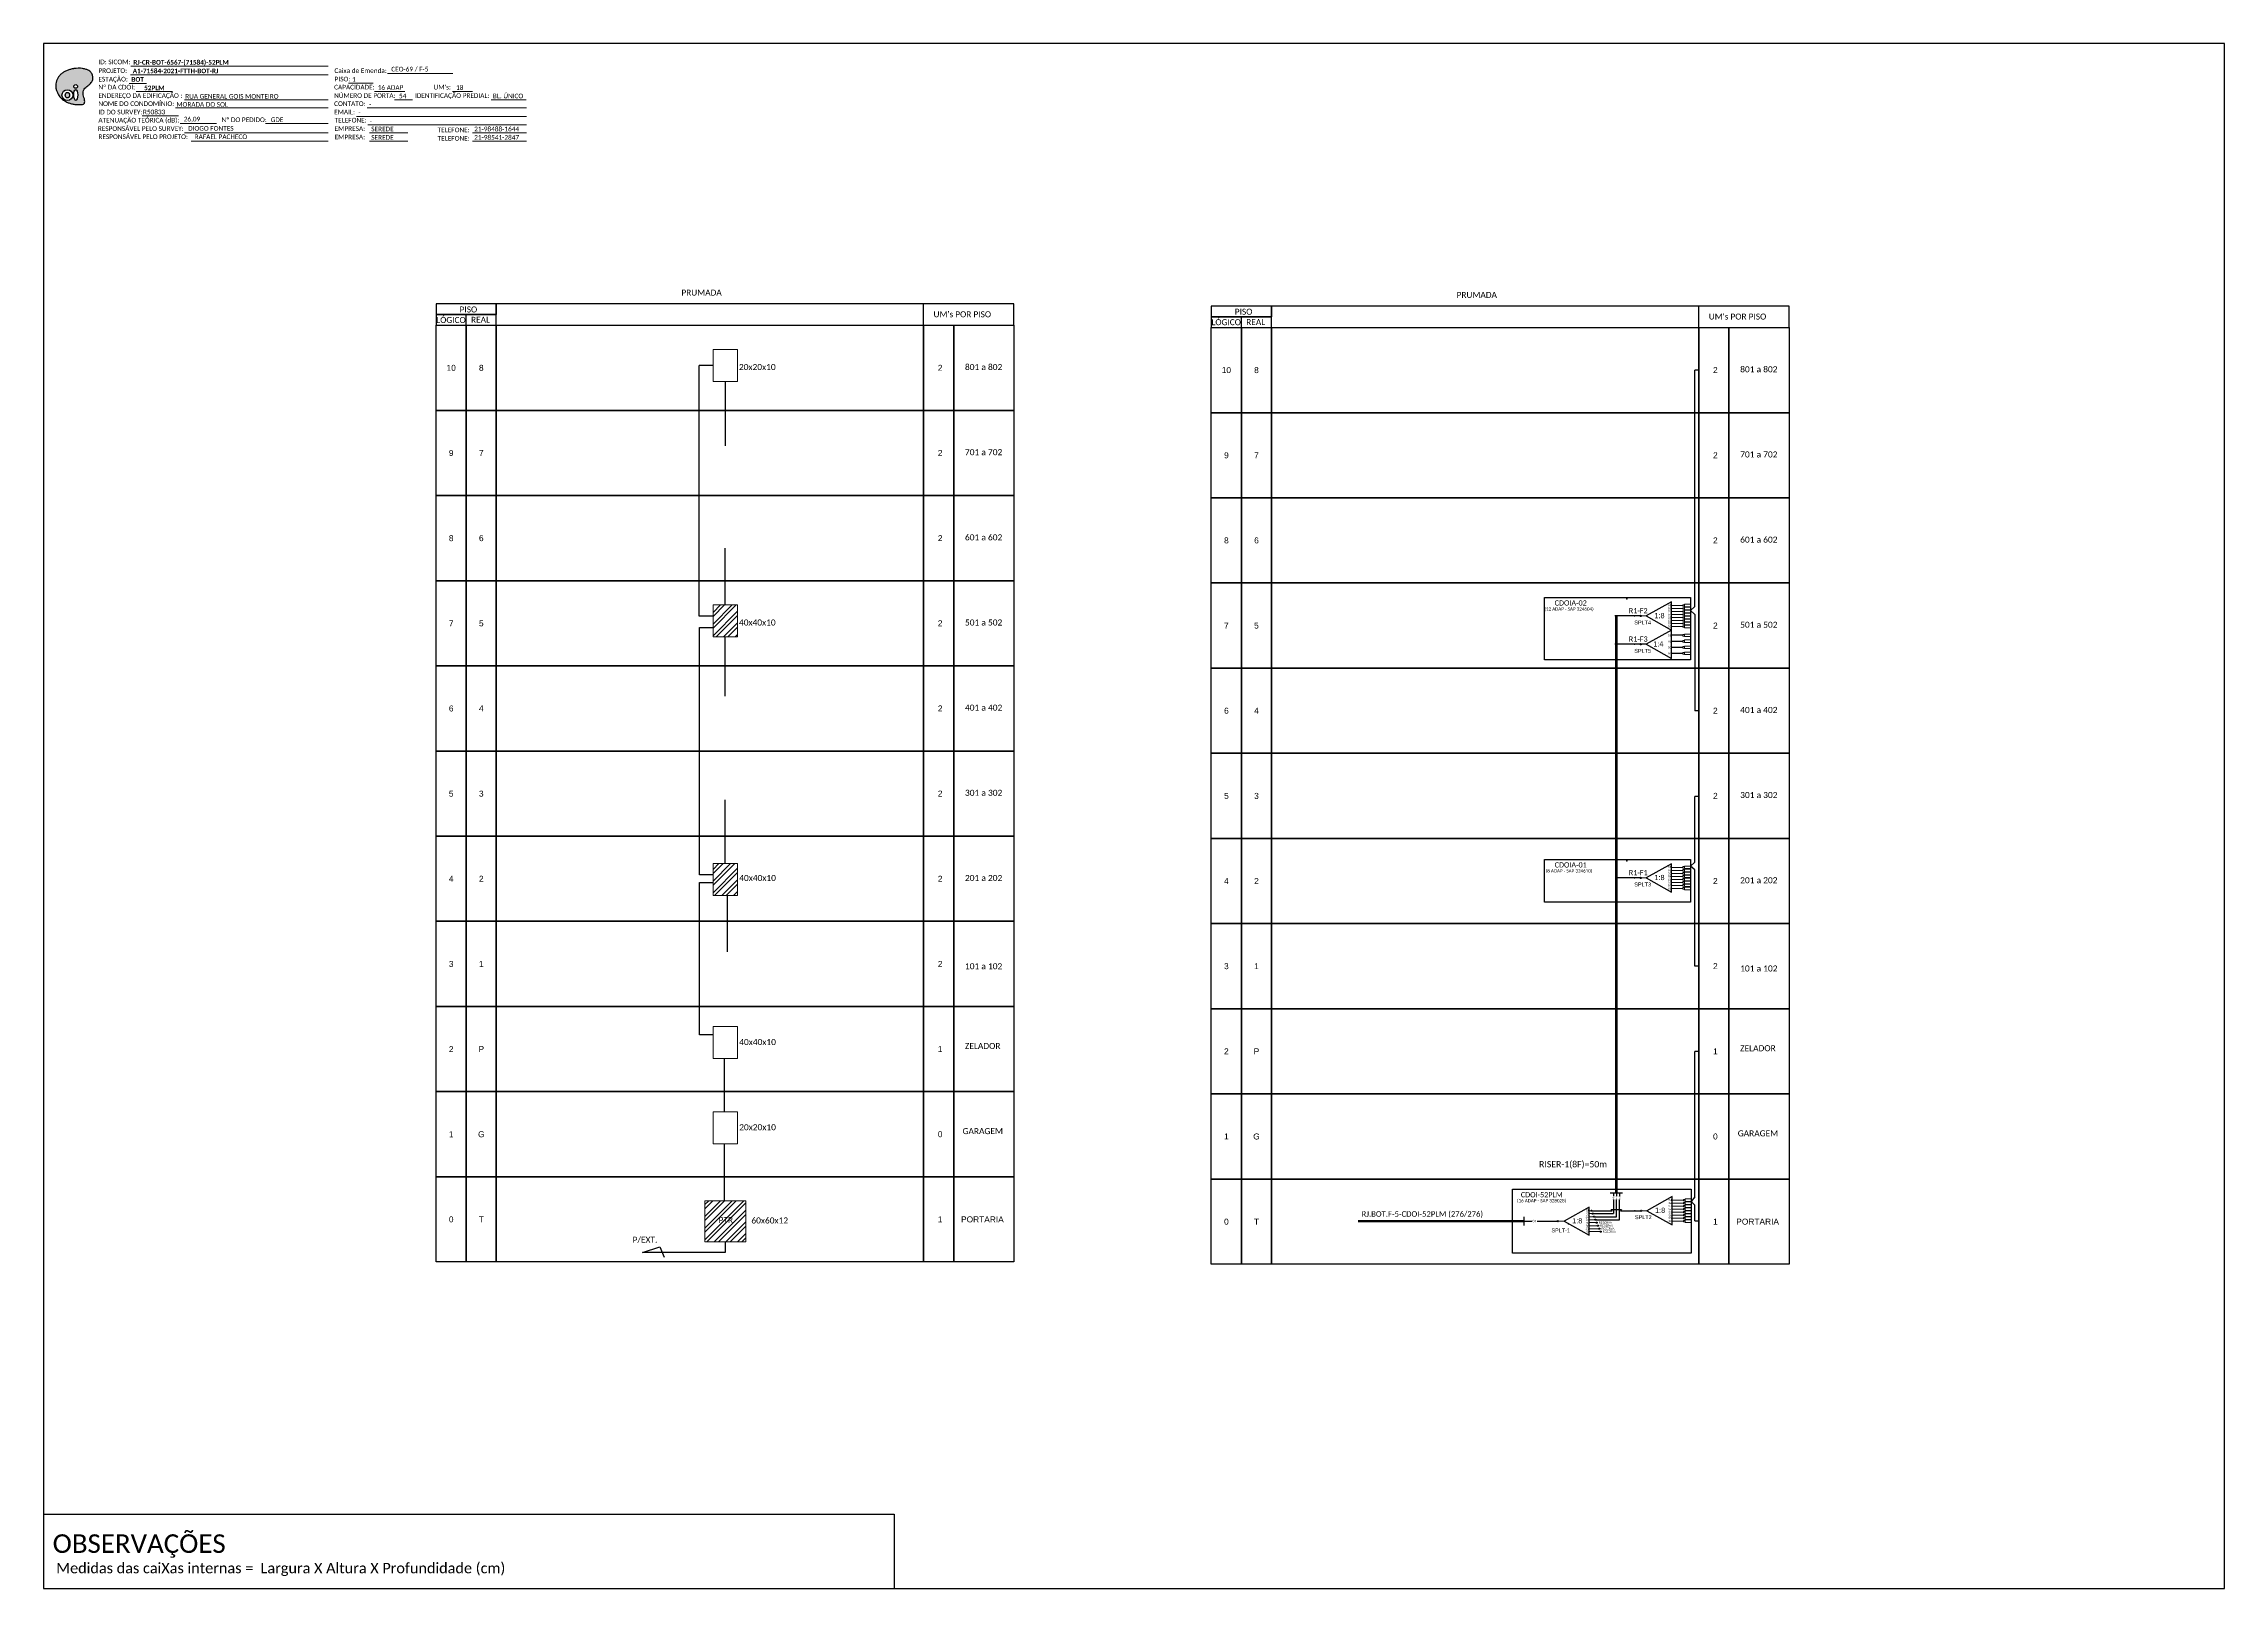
# Model space of a CAD drawing. Header units: millimetres. Extents: x 891 to 2640, y 408 to 1002.
# Drawn here: x 1802 to 2640, y 408 to 1002 of the extents above; entities that cross this region are included whole.
import ezdxf
from ezdxf.enums import TextEntityAlignment as Align

# ---------------------------------------------------------------- set-up
doc = ezdxf.new("R2010")
doc.units = ezdxf.units.MM
doc.styles.add('ARIAL', font='arial.ttf')
doc.styles.add('WMF-Calibri0', font='calibri.ttf')
doc.styles.add('WMF-Calibri1', font='calibrib.ttf')
doc.linetypes.add('RESERVA', pattern='A,0.5,-0.15,["RESERVA",Standard,S=0.18,R=0,X=0,Y=-0.1],-1.3', length=1.95)

# ---------------------------------------------------------------- blocks, each defined once
blk = doc.blocks.new('SPLT_1-8_SC-APC')
at = {"color": 1, "lineweight": 0}
blk.add_lwpolyline([(-17.04, -7.55), (-19.26, -7.55)], dxfattribs=at)
at = {"color": 1}
blk.add_lwpolyline([(-7.37, -2.1), (-17.04, -7.55), (-7.37, -13), (-7.37, -2.1)], dxfattribs=at)
at = {"color": 3, "lineweight": 0}
for points in [[(-2.99, -3.51), (-7.37, -3.51)], [(-7.37, -4.66), (-2.99, -4.66)], [(-7.37, -5.82), (-2.99, -5.82)], [(-7.37, -6.97), (-2.99, -6.97)], [(-7.37, -8.12), (-2.99, -8.12)], [(-2.41, -3.02), (-2.41, -4)], [(-2.41, -3.02), (0, -3.02)], [(-2.41, -4), (0, -4)], [(-2.41, -4.17), (-2.41, -5.16)], [(-2.41, -4.17), (0, -4.17)], [(-2.41, -5.16), (0, -5.16)], [(-2.41, -5.32), (-2.41, -6.31)], [(-2.41, -5.32), (0, -5.32)], [(-2.41, -6.31), (0, -6.31)], [(-2.41, -6.48), (-2.41, -7.46)], [(-2.41, -6.48), (0, -6.48)], [(-2.41, -7.46), (0, -7.46)], [(-2.41, -7.63), (-2.41, -8.62)], [(-2.41, -7.63), (0, -7.63)], [(-7.37, -9.28), (-2.99, -9.28)], [(-7.37, -10.43), (-2.99, -10.43)], [(-7.37, -11.58), (-2.99, -11.58)], [(-2.41, -8.62), (0, -8.62)], [(-2.41, -8.78), (-2.41, -9.77)], [(-2.41, -8.78), (0, -8.78)], [(-2.41, -9.77), (0, -9.77)], [(-2.41, -9.94), (-2.41, -10.92)], [(-2.41, -9.94), (0, -9.94)], [(-2.41, -10.92), (0, -10.92)], [(-2.41, -11.09), (-2.41, -12.08)], [(-2.41, -11.09), (0, -11.09)], [(-2.41, -12.08), (0, -12.08)]]:
    blk.add_lwpolyline(points, dxfattribs=at)
for points in [[(-2.99, -3.22), (-2.41, -3.22), (-2.41, -3.8), (-2.99, -3.8)], [(-2.99, -4.38), (-2.41, -4.38), (-2.41, -4.95), (-2.99, -4.95)], [(-2.99, -5.53), (-2.41, -5.53), (-2.41, -6.1), (-2.99, -6.1)], [(-2.99, -6.68), (-2.41, -6.68), (-2.41, -7.26), (-2.99, -7.26)], [(-2.99, -7.84), (-2.41, -7.84), (-2.41, -8.41), (-2.99, -8.41)], [(-2.99, -8.99), (-2.41, -8.99), (-2.41, -9.56), (-2.99, -9.56)], [(-2.99, -10.14), (-2.41, -10.14), (-2.41, -10.72), (-2.99, -10.72)], [(-2.99, -11.3), (-2.41, -11.3), (-2.41, -11.87), (-2.99, -11.87)]]:
    blk.add_lwpolyline(points, close=True, dxfattribs=at)
at = {"color": 1, "style": 'ARIAL'}
for s, height, p in [('1:8', 2, (-13.91, -8.4)), ('S1', 0.75, (-8.74, -3.78)), ('S2', 0.75, (-8.74, -4.97)), ('S3', 0.75, (-8.74, -6.18)), ('S4', 0.75, (-8.74, -7.36)), ('S5', 0.75, (-8.74, -8.57)), ('S6', 0.75, (-8.74, -9.69)), ('S7', 0.75, (-8.74, -10.78)), ('S8', 0.75, (-8.74, -11.9))]:
    blk.add_text(s, height=height, dxfattribs=at).set_placement(p)
blk = doc.blocks.new('SPLITTER_')
blk.add_point((0, 0))
at = {"style": 'ARIAL', "flags": 4}
blk.add_attdef('SPLT', (0, -3.26), '', height=1.5, dxfattribs=at)
blk = doc.blocks.new('A$C415C251F')
at = {"color": 3}
blk.add_point((0, 0), dxfattribs=at)
blk = doc.blocks.new('LEG_CDOIA8_C-SPLT_DIR')
at = {"color": 3}
blk.add_blockref('A$C415C251F', (0, 0), dxfattribs=at)
at = {"color": 1, "style": 'WMF-Calibri0', "flags": 4}
blk.add_attdef('CDO', (-26.84, -2.61), '', height=2, dxfattribs=at)
blk.add_attdef('MODELO', text='', height=1.5, dxfattribs=at).set_placement((-22.23, -4.54), align=Align.CENTER)
at = {"style": 'ARIAL', "flags": 4}
blk.add_attdef('SPLITAGEM', text='', height=1.5, dxfattribs=at).set_placement((-18.36, -12.59), align=Align.CENTER)
blk = doc.blocks.new('SPLT_1-4_SC-APC')
at = {"color": 1, "linetype": 'Continuous', "ltscale": 2.5}
for points in [[(-17.04, -6.98), (-19.26, -6.98)], [(-7.37, -1.53), (-17.04, -6.98), (-7.37, -12.43), (-7.37, -1.53)]]:
    blk.add_lwpolyline(points, dxfattribs=at)
at = {"color": 3, "linetype": 'Continuous', "ltscale": 2.5}
for points in [[(-2.99, -3.51), (-7.37, -3.51)], [(-7.37, -5.82), (-2.99, -5.82)], [(-7.37, -8.12), (-2.99, -8.12)], [(-7.37, -10.43), (-2.99, -10.43)]]:
    blk.add_lwpolyline(points, dxfattribs=at)
at = {"color": 3, "lineweight": 0}
for points in [[(-2.99, -3.22), (-2.41, -3.22), (-2.41, -3.8), (-2.99, -3.8)], [(-2.99, -5.53), (-2.41, -5.53), (-2.41, -6.1), (-2.99, -6.1)], [(-2.99, -7.84), (-2.41, -7.84), (-2.41, -8.41), (-2.99, -8.41)], [(-2.99, -10.14), (-2.41, -10.14), (-2.41, -10.72), (-2.99, -10.72)]]:
    blk.add_lwpolyline(points, close=True, dxfattribs=at)
for points in [[(-2.41, -3.02), (-2.41, -4)], [(-2.41, -3.02), (0, -3.02)], [(-2.41, -4), (0, -4)], [(-2.41, -5.32), (-2.41, -6.31)], [(-2.41, -5.32), (0, -5.32)], [(-2.41, -6.31), (0, -6.31)], [(-2.41, -7.63), (-2.41, -8.62)], [(-2.41, -7.63), (0, -7.63)], [(-2.41, -8.62), (0, -8.62)], [(-2.41, -9.94), (-2.41, -10.92)], [(-2.41, -9.94), (0, -9.94)], [(-2.41, -10.92), (0, -10.92)]]:
    blk.add_lwpolyline(points, dxfattribs=at)
at = {"color": 1, "style": 'ARIAL'}
for s, height, p in [('1:4', 2, (-14.35, -7.83)), ('S1', 0.75, (-8.74, -3.91)), ('S2', 0.75, (-8.74, -6.17)), ('S3', 0.75, (-8.74, -8.52)), ('S4', 0.75, (-8.74, -10.78))]:
    blk.add_text(s, height=height, dxfattribs=at).set_placement(p)
blk = doc.blocks.new('OI')
h = blk.add_hatch(color=40)
edge = h.paths.add_edge_path()
edge.add_spline(control_points=[(4.35, -0.67), (3.92, -0.99), (3.26, -1.5), (2.81, -2.59), (2.9, -3.5), (3.06, -4.27), (3.31, -4.85), (3.37, -5.39), (3.4, -5.88), (3.2, -6.4), (2.54, -6.61), (1.65, -6.63), (0.55, -6.67), (-0.56, -6.42), (-1.61, -6.14), (-2.77, -5.61), (-3.92, -4.77), (-4.89, -3.7), (-5.34, -2.65), (-5.6, -1.94), (-5.85, -0.96), (-5.71, 0.47), (-5.1, 2.02), (-4.14, 3.02), (-3.3, 3.61), (-2.37, 4.16), (-1.36, 4.44), (-0.56, 4.7), (0.79, 4.85), (2.24, 4.97), (3.79, 4.57), (4.67, 4.21), (5.44, 3.65), (5.76, 2.99), (6.03, 2.21), (6.01, 1.46), (5.72, 0.64), (5.31, 0.08), (4.88, -0.38), (4.51, -0.55), (4.35, -0.67)], knot_values=[0, 0, 0, 0, 1.60434, 2.417191, 3.427595, 4.282808, 4.776746, 5.304182, 5.888771, 6.258406, 6.858137, 7.79129, 8.986195, 10.124242, 11.187857, 12.242908, 13.953784, 15.414161, 16.515391, 17.349188, 17.675853, 19.552021, 21.515531, 22.568638, 23.63245, 24.621084, 25.782718, 26.745347, 27.142653, 29.870543, 31.004649, 31.921532, 32.709589, 33.801391, 34.042471, 35.192333, 35.971461, 36.628871, 37.254359, 37.836911, 37.836911, 37.836911, 37.836911], degree=3, periodic=0)
h.paths.add_polyline_path([(1.13, -0.87, -1), (-0.04, -0.87, -1)], flags=16)
edge = h.paths.add_edge_path(flags=16)
edge.add_ellipse((0.56, -3.59), major_axis=(-0.02, 1.71), ratio=0.361305, start_angle=0, end_angle=360)
h.paths.add_polyline_path([(-0.36, -3.62, -1), (-3.8, -3.62, -1)], flags=16)
edge = h.paths.add_edge_path(flags=0)
edge.add_ellipse((-2.08, -3.62), major_axis=(0, 0.885), ratio=0.758294, start_angle=0, end_angle=360)
at = {"color": 40}
for centre, radius in [((-2.08, -3.62), 1.72), ((0.54, -0.87), 0.587)]:
    blk.add_circle(centre, radius, dxfattribs=at)
blk.add_ellipse((-2.08, -3.62), major_axis=(0, 0.885), ratio=0.758294, start_param=-3.141592653589792, end_param=3.141592653589792, dxfattribs=at)
blk.add_ellipse((0.56, -3.59), major_axis=(-0.02, 1.71), ratio=0.361305, dxfattribs=at)
at = {"color": 40, "start_tangent": (-0.800898, -0.598801), "end_tangent": (-0.800898, -0.598801)}
blk.add_spline([(4.35, -0.67), (3.2, -1.78), (2.9, -2.54), (2.92, -3.55), (3.12, -4.38), (3.28, -4.85), (3.37, -5.37), (3.35, -5.95), (3.2, -6.29), (2.66, -6.55), (1.73, -6.63), (0.54, -6.62), (-0.58, -6.41), (-1.6, -6.11), (-2.56, -5.67), (-3.95, -4.67), (-4.89, -3.56), (-5.37, -2.56), (-5.64, -1.78), (-5.72, -1.46), (-5.63, 0.42), (-4.84, 2.22), (-4.13, 2.99), (-3.27, 3.62), (-2.4, 4.09), (-1.3, 4.47), (-0.37, 4.72), (0.02, 4.77), (2.75, 4.8), (3.85, 4.53), (4.69, 4.16), (5.31, 3.68), (5.85, 2.73), (5.93, 2.5), (5.94, 1.35), (5.67, 0.62), (5.29, 0.08), (4.84, -0.36), (4.35, -0.67)], degree=3, dxfattribs=at)
blk = doc.blocks.new('CARIMBO')
at = {"color": 7, "lineweight": 0}
for points in [[(134.48, -16.3), (159.61, -16.3)], [(35.15, -20.06), (41.7, -20.06)], [(35.66, -16.79), (111.64, -16.79)], [(37.81, -23.14), (51.75, -23.14)], [(119.43, -20.02), (128.92, -20.02)], [(129.48, -23.14), (141.1, -23.14)], [(159.42, -23.14), (167.09, -23.14)], [(40.13, -32.55), (54.07, -32.55)], [(52.97, -29.48), (111.64, -29.48)], [(56.38, -26.37), (111.64, -26.37)], [(122.56, -32.72), (187.83, -32.72)], [(126.6, -29.48), (187.83, -29.48)], [(137.07, -26.37), (144.01, -26.37)], [(174.24, -26.37), (187.8, -26.37)], [(54.67, -35.52), (68.61, -35.52)], [(56.38, -39.07), (111.64, -39.07)], [(126.84, -35.96), (187.83, -35.96)], [(127.45, -39.07), (142.25, -39.07)], [(167.06, -39.07), (187.83, -39.07)], [(58.87, -42.31), (111.64, -42.31)], [(127.45, -42.31), (142.25, -42.31)], [(167.06, -42.31), (187.83, -42.31)]]:
    blk.add_lwpolyline(points, dxfattribs=at)
at = {"color": 7, "xscale": 1.213923925163967, "yscale": 1.213923925163967, "zscale": 1.213923925163967, "rotation": 0.1532896023949059}
blk.add_blockref('OI', (13.86, -20.16), dxfattribs=at)
at = {"color": 7, "lineweight": 0, "style": 'WMF-Calibri0'}
for s, height, p in [('PROJETO:', 1.793, (23.26, -16.04)), ('Caixa de Emenda:', 1.7927, (114.02, -16.04)), ('ESTAÇÃO:', 1.793, (23.26, -19.32)), ('ENDEREÇO DA EDIFICAÇÃO :', 1.7927, (23.26, -25.63)), ('Nº DA CDOI:', 1.7927, (23.26, -22.39)), ('CAPACIDADE:', 1.7927, (113.91, -22.39)), ('NÚMERO DE PORTA:', 1.7927, (113.91, -25.63)), ('PISO:', 1.793, (114.09, -19.28)), ('IDENTIFICAÇÃO PREDIAL:', 1.7927, (144.99, -25.63)), ("UM's:", 1.793, (152.15, -22.39)), ('ATENUAÇÃO TEÓRICA (dB):', 1.7927, (23.26, -35.09)), ('NOME DO CONDOMÍNIO:', 1.7927, (23.26, -28.74)), ('ID DO SURVEY:', 1.7927, (23.26, -31.97)), ('CONTATO:', 1.793, (113.91, -28.74)), ('EMAIL:', 1.793, (113.91, -31.97)), ('TELEFONE:', 1.793, (114.09, -35.09)), ('RESPONSÁVEL PELO SURVEY:', 1.7927, (23.02, -38.32)), ('RESPONSÁVEL PELO PROJETO:', 1.7927, (23.26, -41.44)), ('EMPRESA:', 1.793, (114.09, -38.32)), ('EMPRESA:', 1.793, (114.09, -41.56)), ('TELEFONE:', 1.793, (153.7, -38.83)), ('TELEFONE:', 1.793, (153.7, -42.06))]:
    blk.add_text(s, height=height, dxfattribs=at).set_placement(p)
at = {"color": 7, "lineweight": 0, "flags": 8}
for tag, p, style in [('PROJ', (36.46, -16.13), 'WMF-Calibri1'), ('CEOS-XX', (135.87, -15.46), 'WMF-Calibri0'), ('EST', (35.94, -19.41), 'WMF-Calibri1'), ('LOGRADOURO', (56.65, -25.91), 'WMF-Calibri0'), ('PISO_PTR', (120.78, -19.42), 'WMF-Calibri0'), ('CAPAC.', (130.66, -22.52), 'WMF-Calibri0'), ('N°', (138.85, -25.77), 'WMF-Calibri0'), ("UC'S", (160.78, -22.54), 'WMF-Calibri0'), ('N°PREDIO', (174.94, -25.77), 'WMF-Calibri0'), ('_ID_', (40.39, -31.94), 'WMF-Calibri0'), ('NOME_DO_COND.', (53.23, -29.02), 'WMF-Calibri0'), ('O_POTEN', (56.06, -34.68), 'WMF-Calibri0'), ('EMAIL', (123.26, -32.12), 'WMF-Calibri0'), ('NOME_DO_CONTATO', (127.3, -28.89), 'WMF-Calibri0'), ('RES_SURVEY', (57.78, -38.23), 'WMF-Calibri0'), ('RES_PROJ', (60.27, -41.47), 'WMF-Calibri0'), ('TELEFONE', (127.55, -35.36), 'WMF-Calibri0'), ('EMP_RESP_SURVEY', (128.16, -38.47), 'WMF-Calibri0'), ('EMP_RESP_PROJ', (128.16, -41.71), 'WMF-Calibri0'), ('CONT_RESP_SURVEY', (167.76, -38.47), 'WMF-Calibri0'), ('CONT_RESP_PROJ', (167.76, -41.71), 'WMF-Calibri0')]:
    blk.add_attdef(tag, p, '', height=1.79, dxfattribs=dict(at, style=style))
at = {"color": 7, "lineweight": 0, "style": 'WMF-Calibri1', "flags": 8}
blk.add_attdef("N° CDO'S", text='', height=1.79, dxfattribs=at).set_placement((44.78, -22.68), align=Align.CENTER)

msp = doc.modelspace()

# ---------------------------------------------------------------- hatches: boundary and pattern name
h = msp.add_hatch()
h.set_pattern_fill('STEEL', color=1, style=0)
h.set_pattern_definition([(45, (-16.067, -0.298), (-2.245064, 2.245064), []), (45, (-16.067, 1.2895), (-2.245064, 2.245064), [])])
h.paths.add_polyline_path([(2055.92, 557.14), (2071.73, 557.14), (2071.73, 541.33), (2055.92, 541.33)])
h.paths.add_polyline_path([(2059.11, 686.79), (2068.55, 686.79), (2068.55, 674.5), (2059.11, 674.5)])
h.paths.add_polyline_path([(2059.11, 786.2), (2068.55, 786.2), (2068.55, 773.91), (2059.11, 773.91)])
h = msp.add_hatch(color=3)
h.dxf.hatch_style = 1
edge = h.paths.add_edge_path()
edge.add_arc((2415.77, 781.98), 0.256, 0, 360)
h = msp.add_hatch(color=3)
h.dxf.hatch_style = 1
edge = h.paths.add_edge_path()
edge.add_arc((2415.77, 771.08), 0.256, 0, 360)
h = msp.add_hatch(color=3)
h.dxf.hatch_style = 1
edge = h.paths.add_edge_path()
edge.add_arc((2415.77, 681.26), 0.256, 0, 360)
h = msp.add_hatch(color=3)
h.dxf.hatch_style = 1
edge = h.paths.add_edge_path()
edge.add_arc((2396.9, 553.3), 0.242, 0, 360)
h = msp.add_hatch(color=3)
h.dxf.hatch_style = 1
edge = h.paths.add_edge_path()
edge.add_arc((2416.02, 553.3), 0.256, 0, 360)
h = msp.add_hatch(color=3)
h.dxf.hatch_style = 1
edge = h.paths.add_edge_path()
edge.add_arc((2383.91, 549.27), 0.256, 0, 360)
h = msp.add_hatch(color=3)
h.dxf.hatch_style = 1
edge = h.paths.add_edge_path()
edge.add_arc((2383.91, 549.27), 0.242, 0, 360)
h = msp.add_hatch(color=3)
h.dxf.hatch_style = 1
edge = h.paths.add_edge_path()
edge.add_arc((2397.4, 552.15), 0.242, 0, 360)
h = msp.add_hatch(color=3)
h.dxf.hatch_style = 1
edge = h.paths.add_edge_path()
edge.add_arc((2397.9, 550.99), 0.242, 0, 360)
h = msp.add_hatch(color=3)
h.dxf.hatch_style = 1
edge = h.paths.add_edge_path()
edge.add_arc((2398.4, 549.84), 0.242, 0, 360)
h = msp.add_hatch(color=0)
h.dxf.hatch_style = 1
edge = h.paths.add_edge_path()
edge.add_arc((2398.9, 548.69), 0.242, 0, 360)
h = msp.add_hatch(color=0)
h.dxf.hatch_style = 1
edge = h.paths.add_edge_path()
edge.add_arc((2399.4, 547.53), 0.242, 0, 360)
h = msp.add_hatch(color=0)
h.dxf.hatch_style = 1
edge = h.paths.add_edge_path()
edge.add_arc((2399.9, 546.38), 0.242, 0, 360)
h = msp.add_hatch(color=0)
h.dxf.hatch_style = 1
edge = h.paths.add_edge_path()
edge.add_arc((2400.4, 545.23), 0.242, 0, 360)

# ---------------------------------------------------------------- linework, layer by layer
at = {"color": 0}
for p, q in [((2063.79, 786.2), (2063.83, 808.06)), ((2059.11, 781.85), (2053.8, 781.85)), ((2063.73, 751.13), (2063.77, 773.91)), ((2063.83, 686.79), (2063.83, 711.27)), ((2064.66, 652.78), (2064.66, 674.5))]:
    msp.add_line(p, q, dxfattribs=at)
at = {"color": 1}
for p, q in [((2378.84, 789.11), (2435.03, 789.11)), ((2378.84, 765.17), (2378.84, 789.11)), ((2435.03, 789.11), (2435.03, 765.17)), ((2435.03, 765.17), (2378.84, 765.17)), ((2378.84, 688.39), (2435.03, 688.39)), ((2378.84, 671.9), (2378.84, 688.39)), ((2435.03, 688.39), (2435.03, 671.9)), ((2435.03, 671.9), (2378.84, 671.9)), ((2366.57, 561.63), (2413.83, 561.63)), ((2366.57, 536.92), (2366.57, 561.63)), ((2379.09, 561.63), (2435.29, 561.63)), ((2435.29, 561.63), (2435.29, 536.92)), ((2370.84, 550.97), (2370.84, 547.62)), ((2435.29, 536.92), (2366.57, 536.92))]:
    msp.add_line(p, q, dxfattribs=at)
at = {"color": 3}
for p, q in [((2435.03, 784.05), (2436.6, 785.56)), ((2436.6, 782.54), (2435.03, 784.05)), ((2053.9, 682.47), (2053.9, 777.52)), ((2053.9, 777.52), (2059.11, 777.52)), ((2059.11, 682.47), (2053.9, 682.47)), ((2053.96, 620.9), (2053.96, 679.45)), ((2053.96, 679.45), (2059.11, 679.45)), ((2435.03, 685.82), (2436.6, 687.33)), ((2436.6, 684.31), (2435.03, 685.82)), ((2436.6, 647.32), (2436.6, 684.31)), ((2059.23, 620.9), (2053.96, 620.9)), ((2436.6, 558.63), (2436.6, 614.57)), ((2063.58, 591.31), (2063.58, 611.76)), ((2063.58, 557.14), (2063.58, 579.02)), ((2436.6, 549.44), (2436.6, 555.46))]:
    msp.add_line(p, q, dxfattribs=at)
at = {"color": 5, "ltscale": 4}
for p, q in [((2404.81, 553.3), (2404.47, 553.73)), ((2404.47, 553.73), (2408.4, 553.73)), ((2408.4, 553.73), (2408.05, 553.3))]:
    msp.add_line(p, q, dxfattribs=at)
for points in [[(1801.71, 408.06), (2640.28, 408.06), (2640.28, 1002.06), (1801.71, 1002.06), (1801.71, 408.06)], [(1964.22, 893.76), (1964.22, 897.87)], [(1975.79, 893.76), (2174.81, 893.76), (2174.81, 901.99), (1975.79, 901.99), (1975.79, 901.99), (1975.79, 897.87)], [(2140.07, 893.76), (2140.07, 901.99)], [(2273.88, 892.89), (2472.89, 892.89), (2472.89, 901.12), (2273.88, 901.12), (2273.88, 901.12), (2273.88, 897.01)], [(2438.16, 892.89), (2438.16, 901.12)], [(2262.31, 892.89), (2262.31, 897.01)], [(2053.8, 781.85), (2053.8, 878.29)], [(2059.11, 878.29), (2053.8, 878.29)], [(2063.83, 872.14), (2063.83, 847.42)]]:
    msp.add_lwpolyline(points)
at = {"color": 7, "lineweight": 0}
for points in [[(1835.21, 993.37), (1911.19, 993.37)], [(1887.02, 971.3), (1911.17, 971.3)], [(2396.9, 553.3), (2396.03, 553.3)], [(2396.03, 552.15), (2397.4, 552.15)], [(2396.03, 550.99), (2397.9, 550.99)], [(2396.03, 549.84), (2398.4, 549.84)], [(2396.03, 548.69), (2398.9, 548.69)], [(2396.03, 547.53), (2399.4, 547.53)], [(2396.03, 546.38), (2399.9, 546.38)], [(2396.03, 545.23), (2400.4, 545.23)]]:
    msp.add_lwpolyline(points, dxfattribs=at)
at = {"color": 0}
for points in [[(1952.65, 897.87), (1975.79, 897.87), (1975.79, 901.99), (1952.65, 901.99)], [(1952.65, 893.76), (1975.79, 893.76), (1975.79, 897.87), (1952.65, 897.87)], [(2250.73, 897.01), (2273.88, 897.01), (2273.88, 901.12), (2250.73, 901.12)], [(2250.73, 892.89), (2273.88, 892.89), (2273.88, 897.01), (2250.73, 897.01)]]:
    msp.add_lwpolyline(points, close=True, dxfattribs=at)
for points in [[(1952.65, 893.76), (1964.22, 893.76), (1964.22, 861.02), (1952.65, 861.02)], [(1964.22, 893.76), (1975.79, 893.76), (1975.79, 861.02), (1964.22, 861.02)], [(1975.79, 893.76), (2140.09, 893.76), (2140.09, 861.02), (1975.79, 861.02)], [(2140.09, 893.76), (2151.66, 893.76), (2151.66, 861.02), (2140.09, 861.02)], [(2151.66, 893.76), (2174.81, 893.76), (2174.81, 861.02), (2151.66, 861.02)], [(2250.73, 892.89), (2262.31, 892.89), (2262.31, 860.15), (2250.73, 860.15)], [(2262.31, 892.89), (2273.88, 892.89), (2273.88, 860.15), (2262.31, 860.15)], [(2273.88, 892.89), (2438.17, 892.89), (2438.17, 860.15), (2273.88, 860.15)], [(2438.17, 892.89), (2449.74, 892.89), (2449.74, 860.15), (2438.17, 860.15)], [(2449.74, 892.89), (2472.89, 892.89), (2472.89, 860.15), (2449.74, 860.15)], [(1952.65, 861.02), (1964.22, 861.02), (1964.22, 828.27), (1952.65, 828.27)], [(1964.22, 861.02), (1975.79, 861.02), (1975.79, 828.27), (1964.22, 828.27)], [(1975.79, 861.02), (2140.09, 861.02), (2140.09, 828.27), (1975.79, 828.27)], [(2140.09, 861.02), (2151.66, 861.02), (2151.66, 828.27), (2140.09, 828.27)], [(2151.66, 861.02), (2174.81, 861.02), (2174.81, 828.27), (2151.66, 828.27)], [(2250.73, 860.15), (2262.31, 860.15), (2262.31, 827.41), (2250.73, 827.41)], [(2262.31, 860.15), (2273.88, 860.15), (2273.88, 827.41), (2262.31, 827.41)], [(2273.88, 860.15), (2438.17, 860.15), (2438.17, 827.41), (2273.88, 827.41)], [(2438.17, 860.15), (2449.74, 860.15), (2449.74, 827.41), (2438.17, 827.41)], [(2449.74, 860.15), (2472.89, 860.15), (2472.89, 827.41), (2449.74, 827.41)], [(1952.65, 828.27), (1964.22, 828.27), (1964.22, 795.53), (1952.65, 795.53)], [(1964.22, 828.27), (1975.79, 828.27), (1975.79, 795.53), (1964.22, 795.53)], [(1975.79, 828.27), (2140.09, 828.27), (2140.09, 795.53), (1975.79, 795.53)], [(2140.09, 828.27), (2151.66, 828.27), (2151.66, 795.53), (2140.09, 795.53)], [(2151.66, 828.27), (2174.81, 828.27), (2174.81, 795.53), (2151.66, 795.53)], [(2250.73, 827.41), (2262.31, 827.41), (2262.31, 794.66), (2250.73, 794.66)], [(2262.31, 827.41), (2273.88, 827.41), (2273.88, 794.66), (2262.31, 794.66)], [(2273.88, 827.41), (2438.17, 827.41), (2438.17, 794.66), (2273.88, 794.66)], [(2438.17, 827.41), (2449.74, 827.41), (2449.74, 794.66), (2438.17, 794.66)], [(2449.74, 827.41), (2472.89, 827.41), (2472.89, 794.66), (2449.74, 794.66)], [(1952.65, 795.53), (1964.22, 795.53), (1964.22, 762.79), (1952.65, 762.79)], [(1964.22, 795.53), (1975.79, 795.53), (1975.79, 762.79), (1964.22, 762.79)], [(1975.79, 795.53), (2140.09, 795.53), (2140.09, 762.79), (1975.79, 762.79)], [(2140.09, 795.53), (2151.66, 795.53), (2151.66, 762.79), (2140.09, 762.79)], [(2151.66, 795.53), (2174.81, 795.53), (2174.81, 762.79), (2151.66, 762.79)], [(2250.73, 794.66), (2262.31, 794.66), (2262.31, 761.92), (2250.73, 761.92)], [(2262.31, 794.66), (2273.88, 794.66), (2273.88, 761.92), (2262.31, 761.92)], [(2273.88, 794.66), (2438.17, 794.66), (2438.17, 761.92), (2273.88, 761.92)], [(2438.17, 794.66), (2449.74, 794.66), (2449.74, 761.92), (2438.17, 761.92)], [(2449.74, 794.66), (2472.89, 794.66), (2472.89, 761.92), (2449.74, 761.92)], [(1952.65, 762.79), (1964.22, 762.79), (1964.22, 730.04), (1952.65, 730.04)], [(1964.22, 762.79), (1975.79, 762.79), (1975.79, 730.04), (1964.22, 730.04)], [(1975.79, 762.79), (2140.09, 762.79), (2140.09, 730.04), (1975.79, 730.04)], [(2140.09, 762.79), (2151.66, 762.79), (2151.66, 730.04), (2140.09, 730.04)], [(2151.66, 762.79), (2174.81, 762.79), (2174.81, 730.04), (2151.66, 730.04)], [(2250.73, 761.92), (2262.31, 761.92), (2262.31, 729.18), (2250.73, 729.18)], [(2262.31, 761.92), (2273.88, 761.92), (2273.88, 729.18), (2262.31, 729.18)], [(2273.88, 761.92), (2438.17, 761.92), (2438.17, 729.18), (2273.88, 729.18)], [(2438.17, 761.92), (2449.74, 761.92), (2449.74, 729.18), (2438.17, 729.18)], [(2449.74, 761.92), (2472.89, 761.92), (2472.89, 729.18), (2449.74, 729.18)], [(1952.65, 730.04), (1964.22, 730.04), (1964.22, 697.3), (1952.65, 697.3)], [(1964.22, 730.04), (1975.79, 730.04), (1975.79, 697.3), (1964.22, 697.3)], [(1975.79, 730.04), (2140.09, 730.04), (2140.09, 697.3), (1975.79, 697.3)], [(2140.09, 730.04), (2151.66, 730.04), (2151.66, 697.3), (2140.09, 697.3)], [(2151.66, 730.04), (2174.81, 730.04), (2174.81, 697.3), (2151.66, 697.3)], [(2250.73, 729.18), (2262.31, 729.18), (2262.31, 696.43), (2250.73, 696.43)], [(2262.31, 729.18), (2273.88, 729.18), (2273.88, 696.43), (2262.31, 696.43)], [(2273.88, 729.18), (2438.17, 729.18), (2438.17, 696.43), (2273.88, 696.43)], [(2438.17, 729.18), (2449.74, 729.18), (2449.74, 696.43), (2438.17, 696.43)], [(2449.74, 729.18), (2472.89, 729.18), (2472.89, 696.43), (2449.74, 696.43)], [(1952.65, 697.3), (1964.22, 697.3), (1964.22, 664.56), (1952.65, 664.56)], [(1964.22, 697.3), (1975.79, 697.3), (1975.79, 664.56), (1964.22, 664.56)], [(1975.79, 697.3), (2140.09, 697.3), (2140.09, 664.56), (1975.79, 664.56)], [(2140.09, 697.3), (2151.66, 697.3), (2151.66, 664.56), (2140.09, 664.56)], [(2151.66, 697.3), (2174.81, 697.3), (2174.81, 664.56), (2151.66, 664.56)], [(2250.73, 696.43), (2262.31, 696.43), (2262.31, 663.69), (2250.73, 663.69)], [(2262.31, 696.43), (2273.88, 696.43), (2273.88, 663.69), (2262.31, 663.69)], [(2273.88, 696.43), (2438.17, 696.43), (2438.17, 663.69), (2273.88, 663.69)], [(2438.17, 696.43), (2449.74, 696.43), (2449.74, 663.69), (2438.17, 663.69)], [(2449.74, 696.43), (2472.89, 696.43), (2472.89, 663.69), (2449.74, 663.69)], [(1952.65, 664.56), (1964.22, 664.56), (1964.22, 631.81), (1952.65, 631.81)], [(1964.22, 664.56), (1975.79, 664.56), (1975.79, 631.81), (1964.22, 631.81)], [(1975.79, 664.56), (2140.09, 664.56), (2140.09, 631.81), (1975.79, 631.81)], [(2140.09, 664.56), (2151.66, 664.56), (2151.66, 631.81), (2140.09, 631.81)], [(2151.66, 664.56), (2174.81, 664.56), (2174.81, 631.81), (2151.66, 631.81)], [(2250.73, 663.69), (2262.31, 663.69), (2262.31, 630.95), (2250.73, 630.95)], [(2262.31, 663.69), (2273.88, 663.69), (2273.88, 630.95), (2262.31, 630.95)], [(2273.88, 663.69), (2438.17, 663.69), (2438.17, 630.95), (2273.88, 630.95)], [(2438.17, 663.69), (2449.74, 663.69), (2449.74, 630.95), (2438.17, 630.95)], [(2449.74, 663.69), (2472.89, 663.69), (2472.89, 630.95), (2449.74, 630.95)], [(1952.65, 631.81), (1964.22, 631.81), (1964.22, 599.07), (1952.65, 599.07)], [(1964.22, 631.81), (1975.79, 631.81), (1975.79, 599.07), (1964.22, 599.07)], [(1975.79, 631.81), (2140.09, 631.81), (2140.09, 599.07), (1975.79, 599.07)], [(2140.09, 631.81), (2151.66, 631.81), (2151.66, 599.07), (2140.09, 599.07)], [(2151.66, 631.81), (2174.81, 631.81), (2174.81, 599.07), (2151.66, 599.07)], [(2250.73, 630.95), (2262.31, 630.95), (2262.31, 598.2), (2250.73, 598.2)], [(2262.31, 630.95), (2273.88, 630.95), (2273.88, 598.2), (2262.31, 598.2)], [(2273.88, 630.95), (2438.17, 630.95), (2438.17, 598.2), (2273.88, 598.2)], [(2438.17, 630.95), (2449.74, 630.95), (2449.74, 598.2), (2438.17, 598.2)], [(2449.74, 630.95), (2472.89, 630.95), (2472.89, 598.2), (2449.74, 598.2)], [(1952.65, 599.07), (1964.22, 599.07), (1964.22, 566.32), (1952.65, 566.32)], [(1964.22, 599.07), (1975.79, 599.07), (1975.79, 566.32), (1964.22, 566.32)], [(1975.79, 599.07), (2140.09, 599.07), (2140.09, 566.32), (1975.79, 566.32)], [(2140.09, 599.07), (2151.66, 599.07), (2151.66, 566.32), (2140.09, 566.32)], [(2151.66, 599.07), (2174.81, 599.07), (2174.81, 566.32), (2151.66, 566.32)], [(2250.73, 598.2), (2262.31, 598.2), (2262.31, 565.46), (2250.73, 565.46)], [(2262.31, 598.2), (2273.88, 598.2), (2273.88, 565.46), (2262.31, 565.46)], [(2273.88, 598.2), (2438.17, 598.2), (2438.17, 565.46), (2273.88, 565.46)], [(2438.17, 598.2), (2449.74, 598.2), (2449.74, 565.46), (2438.17, 565.46)], [(2449.74, 598.2), (2472.89, 598.2), (2472.89, 565.46), (2449.74, 565.46)], [(1952.65, 566.32), (1964.22, 566.32), (1964.22, 533.58), (1952.65, 533.58)], [(1964.22, 566.32), (1975.79, 566.32), (1975.79, 533.58), (1964.22, 533.58)], [(1975.79, 566.32), (2140.09, 566.32), (2140.09, 533.58), (1975.79, 533.58)], [(2140.09, 566.32), (2151.66, 566.32), (2151.66, 533.58), (2140.09, 533.58)], [(2151.66, 566.32), (2174.81, 566.32), (2174.81, 533.58), (2151.66, 533.58)], [(2250.73, 565.46), (2262.31, 565.46), (2262.31, 532.71), (2250.73, 532.71)], [(2262.31, 565.46), (2273.88, 565.46), (2273.88, 532.71), (2262.31, 532.71)], [(2273.88, 565.46), (2438.17, 565.46), (2438.17, 532.71), (2273.88, 532.71)], [(2438.17, 565.46), (2449.74, 565.46), (2449.74, 532.71), (2438.17, 532.71)], [(2449.74, 565.46), (2472.89, 565.46), (2472.89, 532.71), (2449.74, 532.71)]]:
    msp.add_lwpolyline(points, close=True)
at = {"color": 0, "lineweight": 0}
for points in [[(2059.11, 884.44), (2068.55, 884.44), (2068.55, 872.14), (2059.11, 872.14)], [(2059.11, 624.06), (2068.55, 624.06), (2068.55, 611.76), (2059.11, 611.76)], [(2059.11, 591.31), (2068.55, 591.31), (2068.55, 579.02), (2059.11, 579.02)]]:
    msp.add_lwpolyline(points, close=True, dxfattribs=at)
at = {"color": 3}
for points in [[(2436.6, 785.56), (2436.6, 876.52)], [(2438.17, 876.52), (2436.6, 876.52)], [(2436.6, 782.54), (2436.6, 745.55)], [(2438.17, 745.55), (2436.6, 745.55)], [(2436.6, 687.33), (2436.6, 712.5)], [(2438.17, 712.5), (2436.6, 712.5)], [(2438.17, 647.32), (2436.6, 647.32)], [(2438.17, 614.57), (2436.6, 614.57)], [(2436.6, 558.63), (2435.28, 556.84), (2436.6, 555.46)], [(2370.84, 549.27), (2374, 549.27)], [(2376.07, 549.27), (2383.65, 549.27)], [(2436.6, 549.44), (2438.17, 549.44)], [(2063.83, 541.33), (2063.83, 537.18), (2031.94, 537.18), (2038.7, 539.37), (2040.39, 535.39)]]:
    msp.add_lwpolyline(points, dxfattribs=at)
at = {"color": 3, "lineweight": 0}
for points in [[(2059.11, 786.2), (2068.55, 786.2), (2068.55, 773.91), (2059.11, 773.91)], [(2059.11, 686.79), (2068.55, 686.79), (2068.55, 674.5), (2059.11, 674.5)], [(2055.92, 557.14), (2071.73, 557.14), (2071.73, 541.33), (2055.92, 541.33)]]:
    msp.add_lwpolyline(points, close=True, dxfattribs=at)
at = {"color": 5}
for points in [[(2415.77, 781.98), (2405.84, 781.98)], [(2415.77, 771.08), (2405.84, 771.08)], [(2415.77, 681.26), (2406.48, 681.26)], [(2404.07, 560.21), (2408.89, 560.21)]]:
    msp.add_lwpolyline(points, dxfattribs=at)
at = {"color": 5, "const_width": 1}
for points in [[(2406.48, 568.66), (2406.48, 781.98)], [(2406.48, 560.21), (2406.48, 568.66)]]:
    msp.add_lwpolyline(points, dxfattribs=at)
at = {"color": 1}
msp.add_lwpolyline([(2396.03, 554.71), (2386.36, 549.26), (2396.03, 543.82), (2396.03, 554.71)], dxfattribs=at)
at = {"color": 5, "linetype": 'RESERVA', "ltscale": 4}
for points in [[(2405.32, 560.21), (2405.32, 558.89)], [(2406.48, 560.21), (2406.48, 558.93)], [(2407.63, 560.21), (2407.63, 558.93)]]:
    msp.add_lwpolyline(points, dxfattribs=at)
at = {"color": 5, "ltscale": 4}
for points in [[(2405.32, 557.47), (2405.32, 552.15)], [(2406.47, 550.99), (2406.47, 557.43)], [(2407.63, 549.84), (2407.63, 557.43)], [(2396.9, 553.3), (2404.81, 553.3)], [(2397.4, 552.15), (2405.32, 552.15)], [(2398.15, 550.99), (2406.47, 550.99)], [(2398.65, 549.84), (2407.63, 549.84)], [(2408.05, 553.3), (2416, 553.3)]]:
    msp.add_lwpolyline(points, dxfattribs=at)
at = {"color": 1}
msp.add_lwpolyline([(2307.16, 549.27, 0.8, 0.8, 0), (2370.84, 549.27, 0.8, 0.8, 0)], format="xyseb", dxfattribs=at)
at = {"color": 1, "lineweight": 0}
msp.add_lwpolyline([(2386.36, 549.26), (2384.14, 549.26)], dxfattribs=at)
at = {"color": 7}
msp.add_lwpolyline([(1801.79, 436.54), (2128.74, 436.54), (2128.74, 408.06)], dxfattribs=at)
at = {"color": 3}
for centre, radius in [((2415.77, 781.98), 0.256), ((2415.77, 771.08), 0.256), ((2415.77, 681.26), 0.256), ((2396.9, 553.3), 0.242), ((2416.02, 553.3), 0.256), ((2383.91, 549.27), 0.256), ((2397.4, 552.15), 0.242), ((2397.9, 550.99), 0.242), ((2398.4, 549.84), 0.242)]:
    msp.add_circle(centre, radius, dxfattribs=at)
at = {"color": 0}
for centre in [(2398.9, 548.69), (2399.4, 547.53), (2399.9, 546.38), (2400.4, 545.23)]:
    msp.add_circle(centre, 0.242, dxfattribs=at)

# ---------------------------------------------------------------- block references
ref = msp.add_blockref('CARIMBO', (1799.52, 1006.81))
ref.add_attrib('PROJ', 'A1-71584-2021-FTTH-BOT-RJ', (1835.98, 990.67), dxfattribs={"color": 7, "lineweight": 0, "height": 1.7927, "style": 'WMF-Calibri1'})
ref.add_attrib('EST', 'BOT', (1835.46, 987.39), dxfattribs={"color": 7, "lineweight": 0, "height": 1.793, "style": 'WMF-Calibri1'})
ref.add_attrib("N° CDO'S", '52PLM', dxfattribs={"color": 7, "lineweight": 0, "height": 1.793, "style": 'WMF-Calibri1'}).set_placement((1844.3, 984.13), align=Align.CENTER)
ref.add_attrib('LOGRADOURO', 'RUA GENERAL GOIS MONTEIRO', (1856.17, 980.89), dxfattribs={"color": 7, "lineweight": 0, "height": 1.7927, "style": 'WMF-Calibri0'})
ref.add_attrib('NOME_DO_COND.', 'MORADA DO SOL', (1852.75, 977.78), dxfattribs={"color": 7, "lineweight": 0, "height": 1.7927, "style": 'WMF-Calibri0'})
ref.add_attrib('_ID_', 'R50833', (1839.92, 974.87), dxfattribs={"color": 7, "lineweight": 0, "height": 1.793, "style": 'WMF-Calibri0'})
ref.add_attrib('O_POTEN', '26,09', (1855.58, 972.13), dxfattribs={"color": 7, "lineweight": 0, "height": 1.793, "style": 'WMF-Calibri0'})
ref.add_attrib('RES_SURVEY', 'DIOGO FONTES', (1857.3, 968.58), dxfattribs={"color": 7, "lineweight": 0, "height": 1.7927, "style": 'WMF-Calibri0'})
ref.add_attrib('RES_PROJ', 'RAFAEL PACHECO', (1859.79, 965.34), dxfattribs={"color": 7, "lineweight": 0, "height": 1.7927, "style": 'WMF-Calibri0'})
ref.add_attrib('CEOS-XX', 'CEO-69 / F-5', (1935.39, 991.35), dxfattribs={"color": 7, "lineweight": 0, "height": 1.7927, "style": 'WMF-Calibri0'})
ref.add_attrib('CAPAC.', '16 ADAP', (1930.18, 984.29), dxfattribs={"color": 7, "lineweight": 0, "height": 1.793, "style": 'WMF-Calibri0'})
ref.add_attrib("UC'S", '18', (1960.3, 984.27), dxfattribs={"color": 7, "lineweight": 0, "height": 1.793, "style": 'WMF-Calibri0'})
ref.add_attrib('PISO_PTR', '1', (1920.31, 987.38), dxfattribs={"color": 7, "lineweight": 0, "height": 1.79, "style": 'WMF-Calibri0'})
ref.add_attrib('N°', '54', (1938.37, 981.03), dxfattribs={"color": 7, "lineweight": 0, "height": 1.793, "style": 'WMF-Calibri0'})
ref.add_attrib('N°PREDIO', 'BL. ÚNICO', (1974.46, 981.03), dxfattribs={"color": 7, "lineweight": 0, "height": 1.793, "style": 'WMF-Calibri0'})
ref.add_attrib('NOME_DO_CONTATO', '-', (1926.82, 977.92), dxfattribs={"color": 7, "lineweight": 0, "height": 1.79, "style": 'WMF-Calibri0'})
ref.add_attrib('EMAIL', '-', (1922.78, 974.68), dxfattribs={"color": 7, "lineweight": 0, "height": 1.79, "style": 'WMF-Calibri0'})
ref.add_attrib('TELEFONE', '-', (1927.07, 971.45), dxfattribs={"color": 7, "lineweight": 0, "height": 1.79, "style": 'WMF-Calibri0'})
ref.add_attrib('EMP_RESP_SURVEY', 'SEREDE', (1927.68, 968.34), dxfattribs={"color": 7, "lineweight": 0, "height": 1.793, "style": 'WMF-Calibri0'})
ref.add_attrib('EMP_RESP_PROJ', 'SEREDE', (1927.68, 965.1), dxfattribs={"color": 7, "lineweight": 0, "height": 1.793, "style": 'WMF-Calibri0'})
ref.add_attrib('CONT_RESP_SURVEY', '21-98488-1644', (1967.28, 968.34), dxfattribs={"color": 7, "lineweight": 0, "height": 1.7927, "style": 'WMF-Calibri0'})
ref.add_attrib('CONT_RESP_PROJ', '21-98541-2847', (1967.28, 965.1), dxfattribs={"color": 7, "lineweight": 0, "height": 1.7927, "style": 'WMF-Calibri0'})
at = {"color": 3}
ref = msp.add_blockref('LEG_CDOIA8_C-SPLT_DIR', (2410.5, 788.59), dxfattribs=at)
ref.add_attrib('CDO', 'CDOIA-02', (2382.76, 785.98), dxfattribs={"color": 1, "height": 2, "style": 'WMF-Calibri0'})
ref.add_attrib('MODELO', '(12 ADAP - SAP 324604)', dxfattribs={"color": 1, "height": 1.25, "style": 'WMF-Calibri0'}).set_placement((2388.27, 784.06), align=Align.CENTER)
ref = msp.add_blockref('SPLITTER_', (2413.39, 781.98))
ref.add_attrib('SPLT', 'SPLT4', (2413.39, 778.72), dxfattribs={"height": 1.5, "style": 'ARIAL'})
for name, p in [('SPLT_1-8_SC-APC', (2435.03, 789.52)), ('SPLT_1-4_SC-APC', (2435.03, 778.06)), ('SPLT_1-8_SC-APC', (2435.03, 688.81)), ('SPLT_1-8_SC-APC', (2435.28, 560.85))]:
    msp.add_blockref(name, p, dxfattribs=at)
ref = msp.add_blockref('SPLITTER_', (2413.39, 771.08))
ref.add_attrib('SPLT', 'SPLT5', (2413.39, 767.82), dxfattribs={"height": 1.5, "style": 'ARIAL'})
ref = msp.add_blockref('LEG_CDOIA8_C-SPLT_DIR', (2410.5, 687.88), dxfattribs=at)
ref.add_attrib('CDO', 'CDOIA-01', (2382.76, 685.26), dxfattribs={"color": 1, "height": 2, "style": 'WMF-Calibri0'})
ref.add_attrib('MODELO', '(8 ADAP - SAP 324610)', dxfattribs={"color": 1, "height": 1.25, "style": 'WMF-Calibri0'}).set_placement((2388.27, 683.34), align=Align.CENTER)
ref = msp.add_blockref('SPLITTER_', (2413.39, 681.26))
ref.add_attrib('SPLT', 'SPLT3', (2413.39, 678), dxfattribs={"height": 1.5, "style": 'ARIAL'})
ref = msp.add_blockref('SPLITTER_', (2388.04, 548.24), dxfattribs=dict(xscale=-1))
ref.add_attrib('SPLT', 'SPLT-1', (2381.51, 544.98), dxfattribs={"height": 1.5, "style": 'ARIAL'})
ref = msp.add_blockref('SPLITTER_', (2413.64, 553.3))
ref.add_attrib('SPLT', 'SPLT2', (2413.64, 550.04), dxfattribs={"height": 1.5, "style": 'ARIAL'})

# ---------------------------------------------------------------- texts
at = {"color": 7, "lineweight": 0, "style": 'WMF-Calibri0'}
for s, p in [('ID: SICOM: ', (1822.81, 994.12)), ('Nº DO PEDIDO:', (1870.15, 971.88))]:
    msp.add_text(s, height=1.7927, dxfattribs=at).set_placement(p)
at = {"color": 0}
for s, height, style, p in [('PRUMADA', 2.3, 'WMF-Calibri0', (2046.95, 905.17)), ('PRUMADA', 2.3, 'WMF-Calibri0', (2345.03, 904.3)), ('  LÓGICO', 2.3, 'WMF-Calibri0', (1951.07, 894.65)), ('     PISO', 2.3, 'WMF-Calibri0', (1957.61, 898.68)), ("UM's POR PISO", 2.3, 'WMF-Calibri0', (2143.9, 896.83)), ('     PISO', 2.3, 'WMF-Calibri0', (2255.69, 897.82)), ("UM's POR PISO", 2.3, 'WMF-Calibri0', (2441.99, 895.96)), ('    REAL', 2.3, 'WMF-Calibri0', (1962.83, 894.71)), ('  LÓGICO', 2.3, 'WMF-Calibri0', (2249.15, 893.79)), ('    REAL', 2.3, 'WMF-Calibri0', (2260.91, 893.84)), ('RESERVA', 0.75, 'ARIAL', (2399.73, 548.3)), ('RESERVA', 0.75, 'ARIAL', (2400.23, 547.15)), ('RESERVA', 0.75, 'ARIAL', (2400.73, 546)), ('RESERVA', 0.75, 'ARIAL', (2401.23, 544.84))]:
    msp.add_text(s, height=height, dxfattribs=dict(at, style=style)).set_placement(p)
at = {"style": 'WMF-Calibri0'}
for s, p in [('20x20x10', (2069.09, 876.54)), ('801 a 802', (2156, 876.54)), ('801 a 802', (2454.09, 875.68)), ('701 a 702', (2156, 843.8)), ('701 a 702', (2454.09, 842.93)), ('601 a 602', (2156, 811.05)), ('601 a 602', (2454.09, 810.19)), ('40x40x10', (2069.09, 778.31)), ('501 a 502', (2156, 778.31)), ('501 a 502', (2454.09, 777.44)), ('401 a 402', (2156, 745.57)), ('401 a 402', (2454.09, 744.7)), ('301 a 302', (2156, 712.82)), ('301 a 302', (2454.09, 711.96)), ('40x40x10', (2069.19, 680.08)), ('201 a 202', (2156, 680.08)), ('201 a 202', (2454.09, 679.21)), ('101 a 102', (2156, 646.14)), ('101 a 102', (2454.09, 645.27)), ('40x40x10', (2069.19, 616.97)), ('ZELADOR', (2156, 615.48)), ('ZELADOR', (2454.09, 614.61)), ('20x20x10', (2069.19, 584.23)), ('GARAGEM', (2155.07, 582.73)), ('GARAGEM', (2453.16, 581.87)), ('PTR', (2061.24, 548.56)), ('60x60x12', (2073.87, 548.38))]:
    msp.add_text(s, height=2.317, dxfattribs=at).set_placement(p)
at = {"color": 5, "style": 'WMF-Calibri0'}
for s, height, p in [('R1-F2', 2, (2411.26, 783)), ('R1-F3', 2, (2411.26, 772.1)), ('R1-F1', 2, (2411.26, 682.28)), ('RISER-1(8F)=50m', 2.4, (2376.77, 569.96))]:
    msp.add_text(s, height=height, dxfattribs=at).set_placement(p)
at = {"color": 1, "style": 'WMF-Calibri0'}
msp.add_text('(16 ADAP - SAP 328028)', height=1.25, dxfattribs=at).set_placement((2377.73, 556.5), align=Align.CENTER)
at = {"color": 1}
for s, height, style, p in [('CDOI-52PLM', 2, 'WMF-Calibri0', (2369.75, 558.42)), ('S1', 0.75, 'ARIAL', (2394.66, 553.03)), (' RJ.BOT.F-5-CDOI-52PLM (276/276) ', 2.13, 'WMF-Calibri0', (2307.75, 550.97)), ('1:8', 2, 'ARIAL', (2389.49, 548.41)), ('S2', 0.75, 'ARIAL', (2394.66, 551.84)), ('S3', 0.75, 'ARIAL', (2394.66, 550.63)), ('S4', 0.75, 'ARIAL', (2394.66, 549.46)), ('S5', 0.75, 'ARIAL', (2394.66, 548.24)), ('S6', 0.75, 'ARIAL', (2394.66, 547.12)), ('S7', 0.75, 'ARIAL', (2394.66, 546.03)), ('S8', 0.75, 'ARIAL', (2394.66, 544.91))]:
    msp.add_text(s, height=height, dxfattribs=dict(at, style=style)).set_placement(p)
at = {"style": 'ARIAL'}
for s, p in [('01', (2405.37, 558.18)), ('02', (2406.53, 558.18)), ('03', (2407.69, 558.18))]:
    msp.add_text(s, height=0.75, rotation=90, dxfattribs=at).set_placement(p, align=Align.MIDDLE_CENTER)
msp.add_text('01', height=1, dxfattribs=at).set_placement((2375, 549.27), align=Align.MIDDLE_CENTER)
at = {"color": 3, "style": 'WMF-Calibri0'}
msp.add_text('P/EXT.', height=2.317, dxfattribs=at).set_placement((2028.16, 540.96))
at = {"color": 7, "style": 'WMF-Calibri0'}
msp.add_text('OBSERVAÇÕES', height=7.1308, dxfattribs=at).set_placement((1805.2, 421.71))
at = {"color": 7, "insert": (1806.56, 417.87), "char_height": 4, "width": 658.8434, "attachment_point": 1, "style": 'WMF-Calibri0'}
msp.add_mtext('Medidas das caiXas internas =  Largura X Altura X Profundidade (cm)', dxfattribs=at)
at = {"color": 7, "lineweight": 0, "flags": 8}
for tag, p, s, style in [('RJ-CR-BOT-6567-(71584)-52PLM', (1836.2, 993.96), 'RJ-CR-BOT-5187', 'WMF-Calibri1'), ('GDE', (1889.06, 971.91), '4-82090796751', 'WMF-Calibri0')]:
    msp.add_attdef(tag, p, s, height=1.7927, dxfattribs=dict(at, style=style))
at = {"style": 'ARIAL', "flags": 12}
for tag, p in [('10', (1958.44, 877.39)), ('8', (1970.01, 877.39)), ('2', (2146.46, 877.39)), ('10', (2256.52, 876.52)), ('8', (2268.09, 876.52)), ('2', (2444.55, 876.52)), ('9', (1958.44, 844.65)), ('7', (1970.01, 844.65)), ('2', (2146.46, 844.65)), ('9', (2256.52, 843.78)), ('7', (2268.09, 843.78)), ('2', (2444.55, 843.78)), ('8', (1958.44, 811.9)), ('6', (1970.01, 811.9)), ('2', (2146.46, 811.9)), ('8', (2256.52, 811.04)), ('6', (2268.09, 811.04)), ('2', (2444.55, 811.04)), ('7', (1958.44, 779.16)), ('5', (1970.01, 779.16)), ('2', (2146.46, 779.16)), ('7', (2256.52, 778.29)), ('5', (2268.09, 778.29)), ('2', (2444.55, 778.29)), ('6', (1958.44, 746.41)), ('4', (1970.01, 746.41)), ('2', (2146.46, 746.41)), ('6', (2256.52, 745.55)), ('4', (2268.09, 745.55)), ('2', (2444.55, 745.55)), ('5', (1958.44, 713.67)), ('3', (1970.01, 713.67)), ('2', (2146.46, 713.67)), ('5', (2256.52, 712.8)), ('3', (2268.09, 712.8)), ('2', (2444.55, 712.8)), ('4', (1958.44, 680.93)), ('2', (1970.01, 680.93)), ('2', (2146.46, 680.93)), ('4', (2256.52, 680.06)), ('2', (2268.09, 680.06)), ('2', (2444.55, 680.06)), ('3', (1958.44, 648.18)), ('1', (1970.01, 648.18)), ('2', (2146.46, 648.18)), ('3', (2256.52, 647.32)), ('1', (2268.09, 647.32)), ('2', (2444.55, 647.32)), ('2', (1958.44, 615.44)), ('P', (1970.01, 615.44)), ('1', (2146.46, 615.44)), ('2', (2256.52, 614.57)), ('P', (2268.09, 614.57)), ('1', (2444.55, 614.57)), ('1', (1958.44, 582.7)), ('G', (1970.01, 582.7)), ('0', (2146.46, 582.7)), ('1', (2256.52, 581.83)), ('G', (2268.09, 581.83)), ('0', (2444.55, 581.83)), ('0', (1958.44, 549.95)), ('T', (1970.01, 549.95)), ('1', (2146.46, 549.95)), ('PORTARIA', (2162.7, 549.95)), ('0', (2256.52, 549.09)), ('T', (2268.09, 549.09)), ('1', (2444.55, 549.09)), ('PORTARIA', (2460.79, 549.09))]:
    msp.add_attdef(tag, text='XX', height=2.3, dxfattribs=at).set_placement(p, align=Align.MIDDLE_CENTER)

doc.saveas('drawing.dxf')
